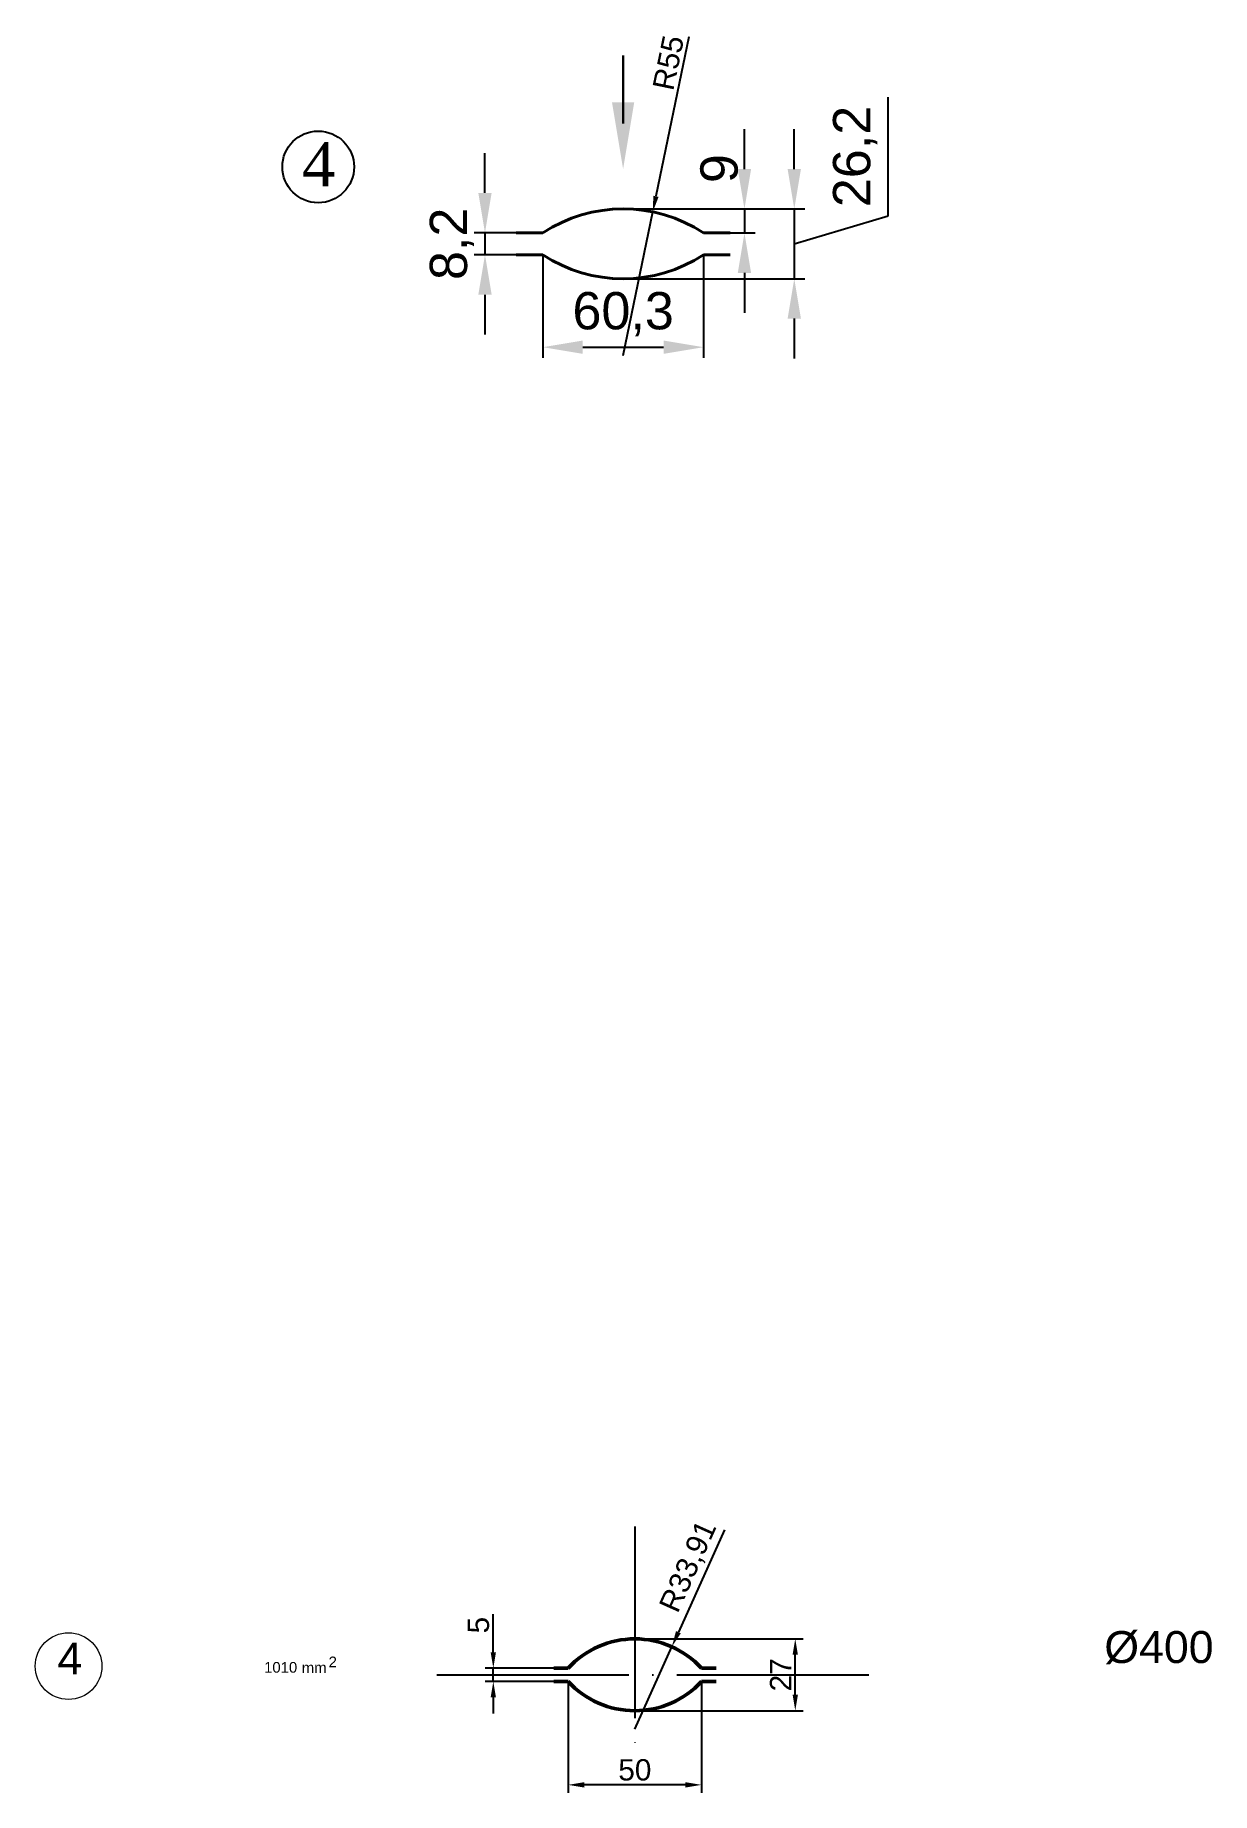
# Model space of a CAD drawing. Header units: millimetres. Extents: x -954 to 34898, y -2134 to 12006.
# Drawn here: x 11910 to 12351, y 7891 to 8551 of the extents above; entities that cross this region are included whole.
import ezdxf

# ---------------------------------------------------------------- set-up
doc = ezdxf.new("R2010")
doc.units = ezdxf.units.MM
doc.header["$LTSCALE"] = 3
doc.linetypes.add('ACAD_ISO04W100', pattern=[30, 24, -3, 0, -3])
for name, color, linetype, lineweight in [('apm2', 6, 'Continuous', 30), ('Main', 1, 'Continuous', 40), ('контурная', 7, 'Continuous', 50), ('осевые', 1, 'ACAD_ISO04W100', 25), ('тонкая', 7, 'Continuous', 20), ('тонкий', 7, 'Continuous', 20)]:
    doc.layers.add(name, color=color, linetype=linetype, lineweight=lineweight)
doc.styles.add('s1v4', font='arial.ttf', dxfattribs={"height": 4})
doc.styles.get("Standard").update_dxf_attribs({"font": 'arial.ttf'})
doc.dimstyles.new('Copy(2) of Copy(3) of ISO-25', dxfattribs={"dimtxt": 18, "dimasz": 25, "dimexe": 4, "dimexo": 0, "dimgap": 6, "dimtad": 1, "dimtxsty": 'Standard', "dimcen": 5, "dimadec": 0, "dimazin": 0, "dimtfac": 1, "dimtmove": 0, "dimatfit": 3, "dimfxl": 1, "dimarcsym": 0})
doc.dimstyles.new('s2v4', dxfattribs={"dimtxt": 8, "dimasz": 6, "dimexe": 3, "dimexo": 0, "dimgap": 1.5, "dimtad": 1, "dimtxsty": 'Standard', "dimcen": 2.5, "dimadec": 0, "dimazin": 0, "dimtfac": 1, "dimtmove": 0, "dimatfit": 3, "dimfxl": 1, "dimarcsym": 0})

msp = doc.modelspace()

# ---------------------------------------------------------------- texts
at = {"insert": (12009.755, 8510.958), "char_height": 16.64, "width": 9.64736, "attachment_point": 1}
msp.add_mtext('{\\fTimes New Roman|b0|i0|c0|p18;4}', dxfattribs=at)
at = {"layer": 'тонкая', "style": 's1v4'}
for s, p in [('2', (12019.762, 7938.121)), ('1010', (11995.539, 7936.077)), ('mm', (12009.692, 7935.976))]:
    msp.add_text(s, height=4, dxfattribs=at).set_placement(p)
at = {"layer": 'тонкий', "style": 's1v4'}
for s, p in [('%%C400', (12310.968, 7939.704)), ('4', (11917.97, 7935.402))]:
    msp.add_text(s, height=12, dxfattribs=at).set_placement(p)

# ---------------------------------------------------------------- blocks, each defined once
blk = doc.blocks.new('*D1045')
at = {"layer": 'Defpoints', "color": 0, "transparency": 16777216}
for p in [(12109.72, 7932.78), (12159.72, 7932.78), (12109.72, 7893.94)]:
    blk.add_point(p, dxfattribs=at)
at = {"layer": 'тонкая', "color": 0, "lineweight": -2, "transparency": 16777216}
for p, q in [((12109.72, 7932.78), (12109.72, 7890.94)), ((12159.72, 7932.78), (12159.72, 7890.94)), ((12153.72, 7893.94), (12115.72, 7893.94))]:
    blk.add_line(p, q, dxfattribs=at)
at = {"layer": 'тонкая', "color": 0, "transparency": 16777216}
for points in [[(12115.72, 7894.94), (12115.72, 7892.94), (12109.72, 7893.94)], [(12153.72, 7894.94), (12153.72, 7892.94), (12159.72, 7893.94)]]:
    blk.add_solid(points, dxfattribs=at)
at = {"layer": 'тонкая', "color": 0, "transparency": 16777216, "insert": (12134.72, 7899.53), "char_height": 8, "attachment_point": 5}
blk.add_mtext('50', dxfattribs=at)
blk = doc.blocks.new('*D1046')
at = {"layer": 'Defpoints', "color": 0, "transparency": 16777216}
for p in [(12134.72, 7948.78), (12194.94, 7948.78), (12134.72, 7921.78)]:
    blk.add_point(p, dxfattribs=at)
at = {"layer": 'тонкая', "color": 0, "lineweight": -2, "transparency": 16777216}
for p, q in [((12134.72, 7948.78), (12197.94, 7948.78)), ((12194.94, 7927.78), (12194.94, 7942.78)), ((12134.72, 7921.78), (12197.94, 7921.78))]:
    blk.add_line(p, q, dxfattribs=at)
at = {"layer": 'тонкая', "color": 0, "transparency": 16777216}
for points in [[(12193.94, 7942.78), (12195.94, 7942.78), (12194.94, 7948.78)], [(12193.94, 7927.78), (12195.94, 7927.78), (12194.94, 7921.78)]]:
    blk.add_solid(points, dxfattribs=at)
at = {"layer": 'тонкая', "color": 0, "transparency": 16777216, "insert": (12189.42, 7935.28), "char_height": 8, "attachment_point": 5, "rotation": 90}
blk.add_mtext('27', dxfattribs=at)
blk = doc.blocks.new('*D1047')
at = {"layer": 'Defpoints', "color": 0, "transparency": 16777216}
for p in [(12148.62, 7945.81), (12134.72, 7914.87)]:
    blk.add_point(p, dxfattribs=at)
at = {"layer": 'тонкая', "color": 0, "lineweight": -2, "transparency": 16777216}
for p, q in [((12168.33, 7989.69), (12151.07, 7951.28)), ((12134.72, 7914.87), (12148.62, 7945.81))]:
    blk.add_line(p, q, dxfattribs=at)
at = {"layer": 'тонкая', "color": 0, "transparency": 16777216}
blk.add_solid([(12150.16, 7951.69), (12151.99, 7950.87), (12148.62, 7945.81)], dxfattribs=at)
at = {"layer": 'тонкая', "color": 0, "transparency": 16777216, "insert": (12155.18, 7975.8), "char_height": 8, "attachment_point": 5, "rotation": 65.81105}
blk.add_mtext('R33,91', dxfattribs=at)
blk = doc.blocks.new('*D1049')
at = {"layer": 'Defpoints', "color": 0, "transparency": 16777216}
for p in [(12081.59, 7937.78), (12104.25, 7937.78), (12104.25, 7932.78)]:
    blk.add_point(p, dxfattribs=at)
at = {"layer": 'тонкая', "color": 0, "lineweight": -2, "transparency": 16777216}
for p, q in [((12081.59, 7943.78), (12081.59, 7958.09)), ((12104.25, 7937.78), (12078.59, 7937.78)), ((12081.59, 7932.78), (12081.59, 7937.78)), ((12104.25, 7932.78), (12078.59, 7932.78)), ((12081.59, 7926.78), (12081.59, 7920.78))]:
    blk.add_line(p, q, dxfattribs=at)
at = {"layer": 'тонкая', "color": 0, "transparency": 16777216}
for points in [[(12080.59, 7943.78), (12082.59, 7943.78), (12081.59, 7937.78)], [(12080.59, 7926.78), (12082.59, 7926.78), (12081.59, 7932.78)]]:
    blk.add_solid(points, dxfattribs=at)
at = {"layer": 'тонкая', "color": 0, "transparency": 16777216, "insert": (12076.02, 7953.93), "char_height": 8, "attachment_point": 5, "rotation": 90}
blk.add_mtext('5', dxfattribs=at)
blk = doc.blocks.new('*D956')
at = {"color": 0, "lineweight": -2, "transparency": 16777216}
for p, q in [((12229.81, 8483.31), (12229.81, 8527.77)), ((12194.57, 8500.84), (12194.57, 8515.84)), ((12130.33, 8485.84), (12198.57, 8485.84)), ((12194.57, 8485.84), (12194.57, 8459.64)), ((12194.57, 8485.84), (12194.57, 8459.64)), ((12194.57, 8472.74), (12229.81, 8483.31)), ((12130.33, 8459.64), (12198.57, 8459.64)), ((12194.57, 8444.64), (12194.57, 8429.64))]:
    blk.add_line(p, q, dxfattribs=at)
at = {"color": 0, "transparency": 16777216}
for points in [[(12192.07, 8500.84), (12197.07, 8500.84), (12194.57, 8485.84)], [(12192.07, 8444.64), (12197.07, 8444.64), (12194.57, 8459.64)]]:
    blk.add_solid(points, dxfattribs=at)
at = {"layer": 'Defpoints', "color": 0, "transparency": 16777216}
for p in [(12130.33, 8485.84), (12130.33, 8459.64), (12194.57, 8459.64)]:
    blk.add_point(p, dxfattribs=at)
at = {"color": 0, "transparency": 16777216, "insert": (12217.4, 8505.54), "char_height": 14, "attachment_point": 5, "rotation": 90}
blk.add_mtext('26,2', dxfattribs=at)
blk = doc.blocks.new('*D957')
at = {"color": 0, "lineweight": -2, "transparency": 16777216}
for p, q in [((12100.18, 8468.64), (12100.18, 8429.91)), ((12160.48, 8468.64), (12160.48, 8429.91)), ((12115.18, 8433.91), (12145.48, 8433.91))]:
    blk.add_line(p, q, dxfattribs=at)
at = {"color": 0, "transparency": 16777216}
for points in [[(12115.18, 8436.41), (12115.18, 8431.41), (12100.18, 8433.91)], [(12145.48, 8436.41), (12145.48, 8431.41), (12160.48, 8433.91)]]:
    blk.add_solid(points, dxfattribs=at)
at = {"layer": 'Defpoints', "color": 0, "transparency": 16777216}
for p in [(12100.18, 8468.64), (12160.48, 8468.64), (12160.48, 8433.91)]:
    blk.add_point(p, dxfattribs=at)
at = {"color": 0, "transparency": 16777216, "insert": (12130.33, 8446.32), "char_height": 14, "attachment_point": 5}
blk.add_mtext('60,3', dxfattribs=at)
blk = doc.blocks.new('*D958')
at = {"color": 0, "lineweight": -2, "transparency": 16777216}
for p, q in [((12078.46, 8491.84), (12078.46, 8506.84)), ((12090.18, 8476.84), (12074.46, 8476.84)), ((12078.46, 8476.84), (12078.46, 8468.64)), ((12090.18, 8468.64), (12074.46, 8468.64)), ((12078.46, 8453.64), (12078.46, 8438.64))]:
    blk.add_line(p, q, dxfattribs=at)
at = {"color": 0, "transparency": 16777216}
for points in [[(12075.96, 8491.84), (12080.96, 8491.84), (12078.46, 8476.84)], [(12075.96, 8453.64), (12080.96, 8453.64), (12078.46, 8468.64)]]:
    blk.add_solid(points, dxfattribs=at)
at = {"layer": 'Defpoints', "color": 0, "transparency": 16777216}
for p in [(12090.18, 8476.84), (12078.46, 8468.64), (12090.18, 8468.64)]:
    blk.add_point(p, dxfattribs=at)
at = {"color": 0, "transparency": 16777216, "insert": (12066.04, 8472.74), "char_height": 14, "attachment_point": 5, "rotation": 90}
blk.add_mtext('8,2', dxfattribs=at)
blk = doc.blocks.new('*D959')
at = {"color": 0, "lineweight": -2, "transparency": 16777216}
for p, q in [((12175.86, 8500.84), (12175.86, 8515.84)), ((12130.33, 8485.84), (12179.86, 8485.84)), ((12175.86, 8485.84), (12175.86, 8476.84)), ((12160.48, 8476.84), (12179.86, 8476.84)), ((12175.86, 8461.84), (12175.86, 8446.84))]:
    blk.add_line(p, q, dxfattribs=at)
at = {"color": 0, "transparency": 16777216}
for points in [[(12173.36, 8500.84), (12178.36, 8500.84), (12175.86, 8485.84)], [(12173.36, 8461.84), (12178.36, 8461.84), (12175.86, 8476.84)]]:
    blk.add_solid(points, dxfattribs=at)
at = {"layer": 'Defpoints', "color": 0, "transparency": 16777216}
for p in [(12130.33, 8485.84), (12160.48, 8476.84), (12175.86, 8476.84)]:
    blk.add_point(p, dxfattribs=at)
at = {"color": 0, "transparency": 16777216, "insert": (12166.4, 8501), "char_height": 14, "attachment_point": 5, "rotation": 90}
blk.add_mtext('9', dxfattribs=at)
blk = doc.blocks.new('*D1069')
at = {"layer": 'Defpoints', "color": 0, "transparency": 16777216}
for p in [(12141.44, 8484.7), (12130.33, 8430.83)]:
    blk.add_point(p, dxfattribs=at)
at = {"layer": 'тонкая', "color": 0, "lineweight": -2, "transparency": 16777216}
for p, q in [((12155, 8550.46), (12142.65, 8490.58)), ((12130.33, 8430.83), (12141.44, 8484.7))]:
    blk.add_line(p, q, dxfattribs=at)
at = {"layer": 'тонкая', "color": 0, "transparency": 16777216}
blk.add_solid([(12141.67, 8490.78), (12143.63, 8490.38), (12141.44, 8484.7)], dxfattribs=at)
at = {"layer": 'тонкая', "color": 0, "transparency": 16777216, "insert": (12147.31, 8540.73), "char_height": 8, "attachment_point": 5, "rotation": 78.34385}
blk.add_mtext('R55', dxfattribs=at)

# ---------------------------------------------------------------- dimensions: what is measured, and where the dimension line sits
dim = msp.add_linear_dim(base=(12194.574, 8459.636), p1=(12130.325, 8485.836), p2=(12130.325, 8459.636), angle=90, dimstyle='Copy(2) of Copy(3) of ISO-25', override={"dimtxt": 14, "dimasz": 15, "dimgap": 4, "dimtmove": 1})
dim.commit()
dim.dimension.update_dxf_attribs({"geometry": '*D956', "text_midpoint": (12217.401, 8487.308)})
for base, p1, p2, picture, middle in [((12175.858, 8476.836), (12130.325, 8485.836), (12160.475, 8476.836), '*D959', (12177.545, 8500.996)), ((12078.456, 8468.636), (12090.175, 8476.836), (12090.175, 8468.636), '*D958', (12078.456, 8472.736))]:
    dim = msp.add_linear_dim(base=base, p1=p1, p2=p2, angle=90, dimstyle='Copy(2) of Copy(3) of ISO-25', override={"dimtxt": 14, "dimasz": 15, "dimgap": 4, "dimtmove": 1})
    dim.commit()
    dim.dimension.update_dxf_attribs({"geometry": picture, "text_midpoint": middle, "dimtype": 160})
dim = msp.add_linear_dim(base=(12160.475, 8433.91), p1=(12100.175, 8468.636), p2=(12160.475, 8468.636), dimstyle='Copy(2) of Copy(3) of ISO-25', override={"dimtxt": 14, "dimasz": 15, "dimgap": 4, "dimtmove": 1})
dim.commit()
dim.dimension.update_dxf_attribs({"geometry": '*D957', "text_midpoint": (12130.325, 8433.91), "dimtype": 160})
at = {"layer": 'тонкая'}
dim = msp.add_radius_dim(center=(12130.325, 8430.834), mpoint=(12141.438, 8484.701), dimstyle='s2v4', dxfattribs=at)
dim.commit()
dim.dimension.update_dxf_attribs({"geometry": '*D1069', "text_midpoint": (12152.763, 8539.602), "dimtype": 164})
dim = msp.add_radius_dim(center=(12134.721, 7914.873), mpoint=(12148.615, 7945.805), dimstyle='s2v4', dxfattribs=at)
dim.commit()
dim.dimension.update_dxf_attribs({"geometry": '*D1047', "text_midpoint": (12155.176, 7975.805)})
for base, p1, p2, picture, middle in [((12081.592, 7937.782), (12104.252, 7932.782), (12104.252, 7937.782), '*D1049', (12076.024, 7953.935)), ((12194.937, 7948.782), (12134.721, 7921.782), (12134.721, 7948.782), '*D1046', (12189.421, 7935.282))]:
    dim = msp.add_linear_dim(base=base, p1=p1, p2=p2, angle=90, dimstyle='s2v4', dxfattribs=at)
    dim.commit()
    dim.dimension.update_dxf_attribs({"geometry": picture, "text_midpoint": middle})
dim = msp.add_linear_dim(base=(12109.721, 7893.943), p1=(12159.721, 7932.782), p2=(12109.721, 7932.782), dimstyle='s2v4', dxfattribs=at)
dim.commit()
dim.dimension.update_dxf_attribs({"geometry": '*D1045', "text_midpoint": (12134.721, 7899.528)})

# ---------------------------------------------------------------- linework, layer by layer
msp.add_circle((12015.859, 8501.623), 13.463)
at = {"layer": 'apm2', "linetype": 'ByBlock'}
msp.add_line((12130.313, 8543.503), (12130.313, 8517.913), dxfattribs=at)
msp.add_solid([(12126.146, 8525.838), (12134.48, 8525.838), (12130.313, 8500.838)], dxfattribs=at)
at = {"layer": 'Main'}
for p, q in [((12100.175, 8476.836), (12090.175, 8476.836)), ((12160.475, 8476.836), (12170.475, 8476.836)), ((12100.175, 8468.636), (12090.175, 8468.636)), ((12160.475, 8468.636), (12170.475, 8468.636))]:
    msp.add_line(p, q, dxfattribs=at)
for centre, start, end in [((12130.325, 8430.834), 56.758486, 123.241514), ((12130.325, 8514.637), 236.758486, 303.241514)]:
    msp.add_arc(centre, 55.001, start, end, dxfattribs=at)
at = {"layer": 'контурная'}
for p, q in [((12109.721, 7937.782), (12104.252, 7937.782)), ((12159.721, 7937.782), (12165.191, 7937.782)), ((12109.721, 7932.782), (12104.252, 7932.782)), ((12159.721, 7932.782), (12165.191, 7932.782))]:
    msp.add_line(p, q, dxfattribs=at)
for centre, start, end in [((12134.721, 7914.873), 42.501011, 137.498989), ((12134.721, 7955.692), 222.501011, 317.498989)]:
    msp.add_arc(centre, 33.909, start, end, dxfattribs=at)
at = {"layer": 'осевые'}
for p, q in [((12134.721, 7990.935), (12134.721, 7904.556)), ((12060.418, 7935.282), (12228.131, 7935.282))]:
    msp.add_line(p, q, dxfattribs=at)
at = {"layer": 'тонкая'}
msp.add_circle((11922.133, 7938.552), 12.532, dxfattribs=at)

msp.set_redraw_order([(e.dxf.handle, doc.entitydb.next_handle()) for e in msp.query("TEXT MTEXT ATTDEF DIMENSION ARC_DIMENSION")])  # texts and dimensions are drawn at this point

doc.saveas('drawing.dxf')
